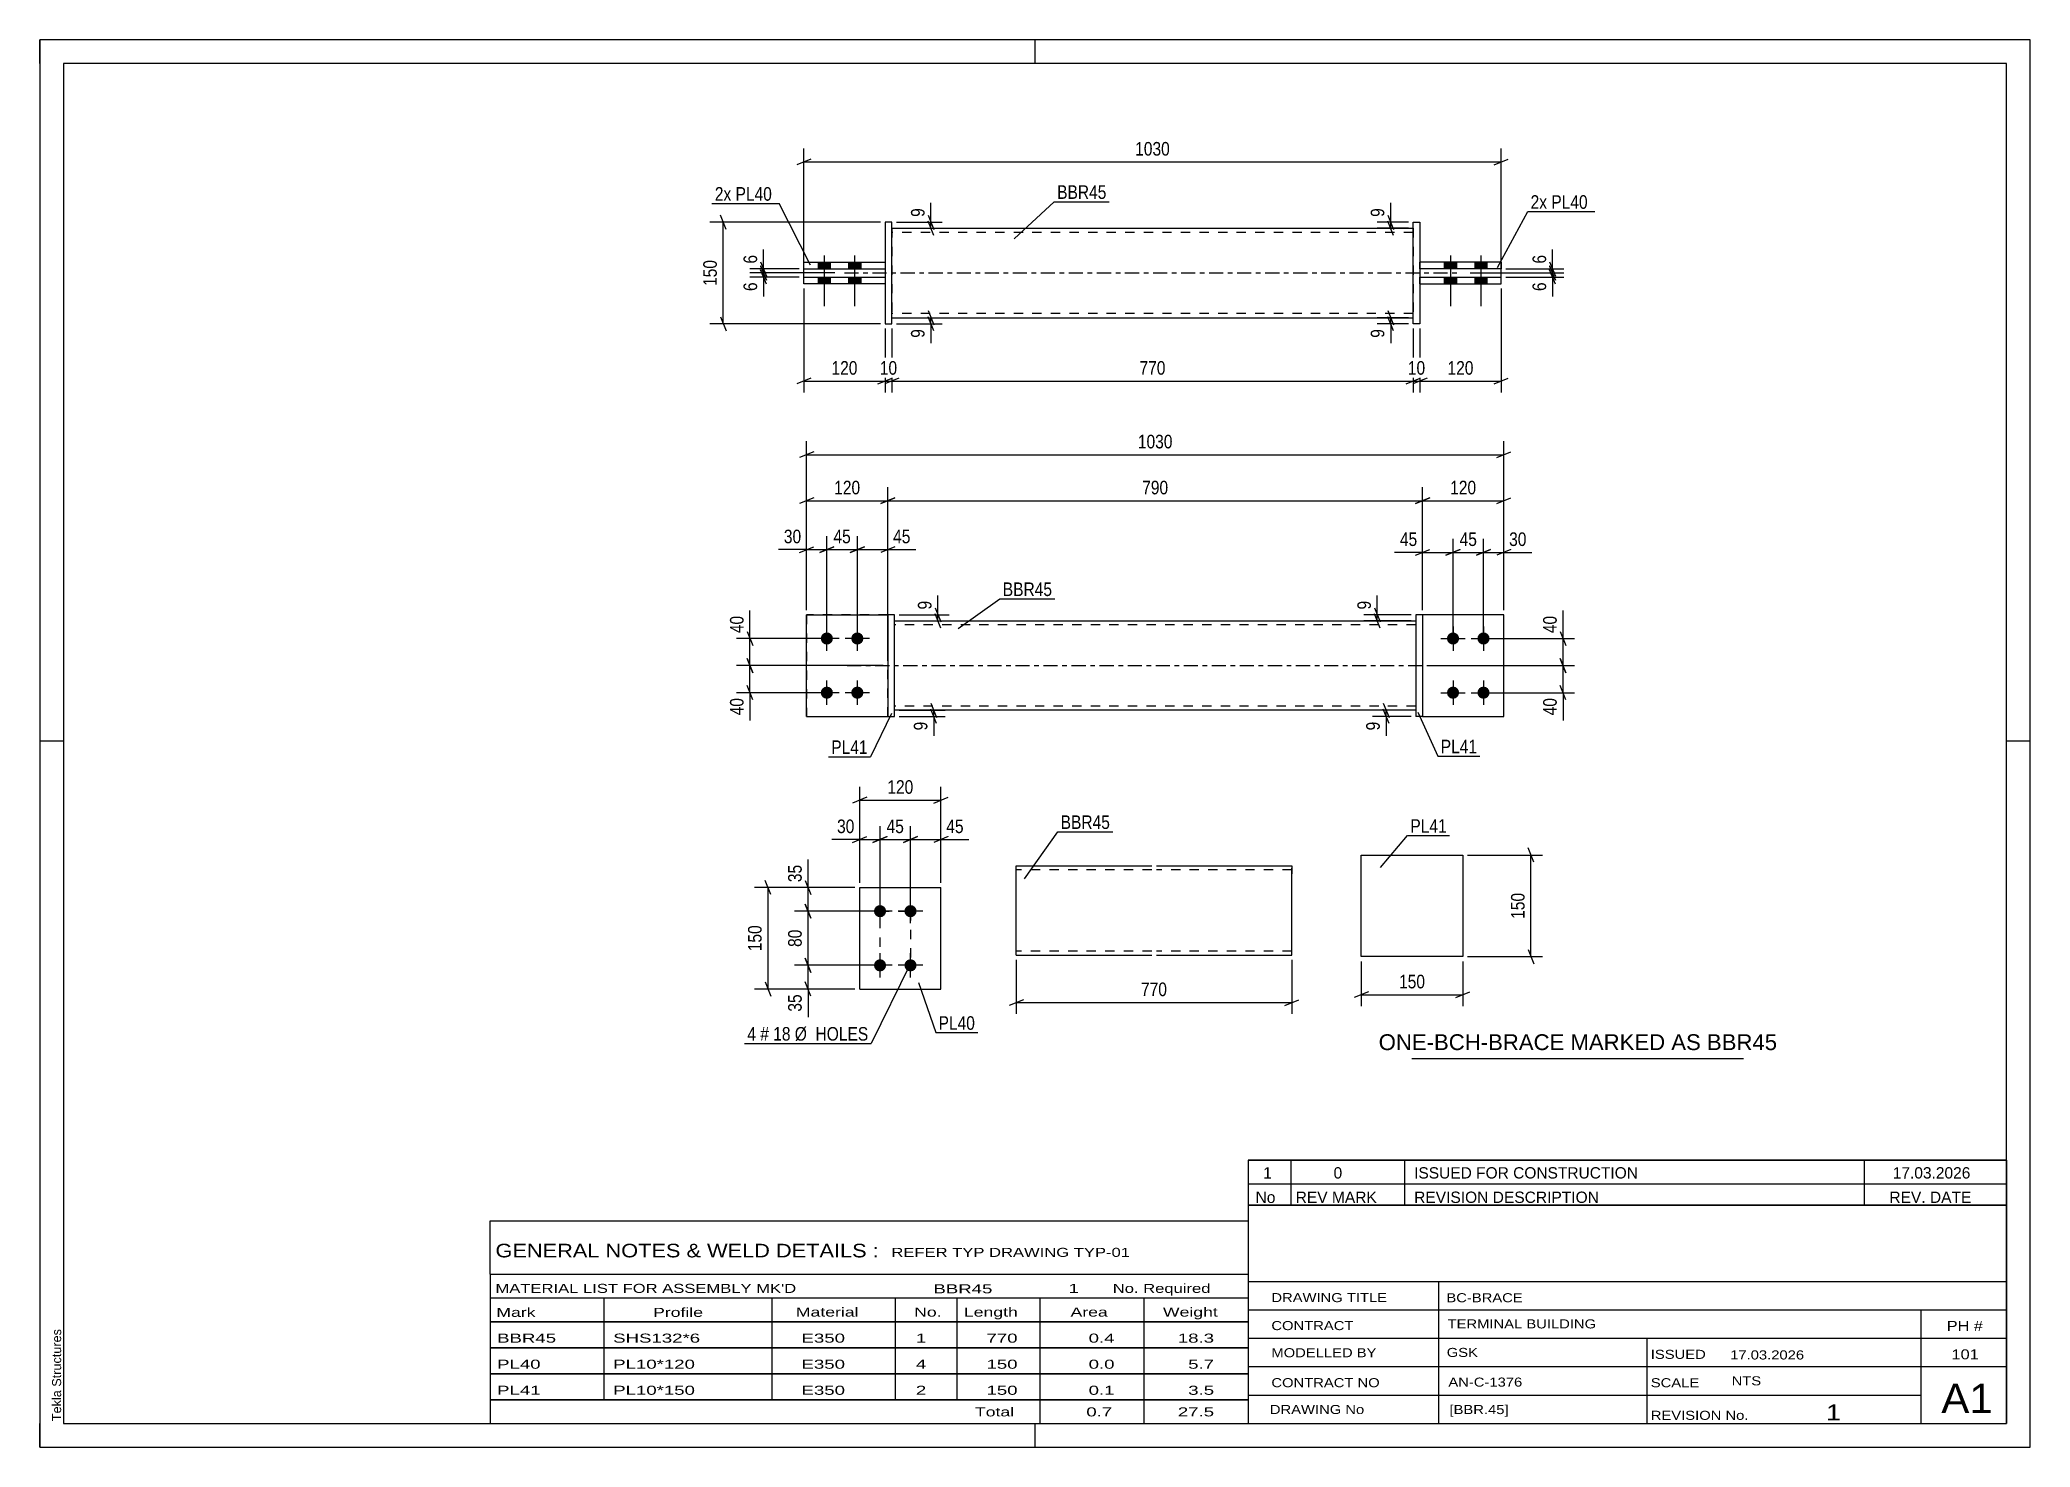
# Model space of a CAD drawing. Header units: millimetres. Extents: x 0 to 420, y 0 to 297.
import ezdxf

# ---------------------------------------------------------------- set-up
doc = ezdxf.new("R2010")
doc.units = ezdxf.units.MM
doc.linetypes.add('DXK_LINE_DOT2', pattern=[3.9198, 1.9599, -1.9599])
doc.linetypes.add('DXK_LINE_DOT3', pattern=[5.9187, 2.979, -0.9799, 0.9799, -0.9799])
doc.styles.add('Arial', font='ARIAL.TTF', dxfattribs={"height": 0.2})
doc.styles.add('Arial Narrow', font='ARIALN.TTF', dxfattribs={"height": 0.2})

# ---------------------------------------------------------------- blocks, each defined once
blk = doc.blocks.new('Unknown-581633246-1163')
at = {"color": 5, "linetype": 'Continuous'}
for p, q in [((420, 297), (0, 297)), ((0, 297), (0, 0)), ((0, 292), (0, 297)), ((210, 292), (210, 297)), ((420, 0), (420, 297)), ((415, 292), (5, 292)), ((5, 292), (5, 5)), ((415, 5), (415, 292)), ((5, 149), (0, 149)), ((420, 149), (415, 149)), ((0, 0), (0, 5)), ((5, 5), (415, 5)), ((210, 0), (210, 5)), ((0, 0), (420, 0))]:
    blk.add_line(p, q, dxfattribs=at)
at = {"color": 174, "linetype": 'Continuous', "style": 'Arial'}
blk.add_text('Tekla Structures', height=1.9102, rotation=90, dxfattribs=at).set_placement((4.5, 5.5))
blk = doc.blocks.new('Part-581633246-1810 - 1791')
at = {"color": 2, "linetype": 'Continuous'}
for p, q in [((180.37, 174.37), (290.36, 174.37)), ((290.36, 155.51), (180.37, 155.51))]:
    blk.add_line(p, q, dxfattribs=at)
at = {"color": 7, "linetype": 'DXK_LINE_DOT2'}
for p, q in [((180.37, 155.51), (180.37, 174.37)), ((290.36, 173.51), (180.37, 173.51)), ((290.36, 174.37), (290.36, 155.51)), ((290.36, 156.37), (180.37, 156.37))]:
    blk.add_line(p, q, dxfattribs=at)
at = {"color": 7, "linetype": 'DXK_LINE_DOT3'}
blk.add_line((170.37, 164.94), (300.36, 164.94), dxfattribs=at)
blk = doc.blocks.new('Part-581633246-1798 - 1791')
at = {"color": 7, "linetype": 'DXK_LINE_DOT2'}
for p, q in [((308.93, 175.65), (291.79, 175.65)), ((291.79, 175.65), (291.79, 154.22)), ((308.93, 154.22), (308.93, 175.65)), ((291.79, 154.22), (308.93, 154.22))]:
    blk.add_line(p, q, dxfattribs=at)
blk = doc.blocks.new('Part-581633246-1815 - 1791')
at = {"color": 2, "linetype": 'Continuous'}
for p, q in [((308.93, 175.65), (291.79, 175.65)), ((308.93, 154.22), (308.93, 175.65)), ((291.79, 154.22), (308.93, 154.22))]:
    blk.add_line(p, q, dxfattribs=at)
at = {"color": 7, "linetype": 'DXK_LINE_DOT2'}
blk.add_line((291.79, 175.65), (291.79, 154.22), dxfattribs=at)
blk = doc.blocks.new('Bolt-581633246-1799 - 1791')
at = {"linetype": 'Continuous'}
for points in [[(166.08, 169.37, -1), (166.08, 171.94, -1)], [(172.51, 169.37, -1), (172.51, 171.94, -1)], [(166.08, 157.94, -1), (166.08, 160.51, -1)], [(172.51, 157.94, -1), (172.51, 160.51, -1)]]:
    blk.add_hatch(color=1, dxfattribs=at).paths.add_polyline_path(points)
at = {"color": 1, "linetype": 'Continuous'}
for p, q in [((166.08, 168.08), (166.08, 173.22)), ((172.51, 168.08), (172.51, 173.22)), ((168.65, 170.65), (163.51, 170.65)), ((175.08, 170.65), (169.94, 170.65)), ((166.08, 156.65), (166.08, 161.79)), ((172.51, 156.65), (172.51, 161.79)), ((168.65, 159.22), (163.51, 159.22)), ((175.08, 159.22), (169.94, 159.22))]:
    blk.add_line(p, q, dxfattribs=at)
blk = doc.blocks.new('Bolt-581633246-1800 - 1791')
at = {"linetype": 'Continuous'}
for points in [[(298.21, 171.94, -1), (298.21, 169.37, -1)], [(304.64, 171.94, -1), (304.64, 169.37, -1)], [(298.21, 160.51, -1), (298.21, 157.94, -1)], [(304.64, 160.51, -1), (304.64, 157.94, -1)]]:
    blk.add_hatch(color=1, dxfattribs=at).paths.add_polyline_path(points)
at = {"color": 1, "linetype": 'Continuous'}
for p, q in [((298.21, 173.22), (298.21, 168.08)), ((304.64, 173.22), (304.64, 168.08)), ((295.64, 170.65), (300.79, 170.65)), ((302.07, 170.65), (307.21, 170.65)), ((298.21, 161.79), (298.21, 156.65)), ((304.64, 161.79), (304.64, 156.65)), ((295.64, 159.22), (300.79, 159.22)), ((302.07, 159.22), (307.21, 159.22))]:
    blk.add_line(p, q, dxfattribs=at)
blk = doc.blocks.new('Part-581633246-1820 - 1791')
at = {"color": 2, "linetype": 'Continuous'}
for p, q in [((180.37, 175.65), (178.94, 175.65)), ((178.94, 175.65), (178.94, 154.22)), ((180.37, 154.22), (180.37, 175.65)), ((178.94, 154.22), (180.37, 154.22))]:
    blk.add_line(p, q, dxfattribs=at)
blk = doc.blocks.new('Part-581633246-1825 - 1791')
at = {"color": 7, "linetype": 'DXK_LINE_DOT2'}
for p, q in [((178.94, 175.65), (161.8, 175.65)), ((161.8, 175.65), (161.8, 154.22)), ((178.94, 154.22), (178.94, 175.65)), ((161.8, 154.22), (178.94, 154.22))]:
    blk.add_line(p, q, dxfattribs=at)
blk = doc.blocks.new('Part-581633246-1830 - 1791')
at = {"color": 2, "linetype": 'Continuous'}
for p, q in [((161.8, 154.22), (161.8, 175.65)), ((161.8, 175.65), (178.94, 175.65)), ((161.8, 154.22), (178.94, 154.22))]:
    blk.add_line(p, q, dxfattribs=at)
at = {"color": 7, "linetype": 'DXK_LINE_DOT2'}
blk.add_line((178.94, 154.22), (178.94, 175.65), dxfattribs=at)
blk = doc.blocks.new('Part-581633246-1835 - 1791')
at = {"color": 2, "linetype": 'Continuous'}
for p, q in [((291.79, 175.65), (290.36, 175.65)), ((290.36, 175.65), (290.36, 154.22)), ((291.79, 175.65), (291.79, 154.22)), ((291.79, 154.22), (290.36, 154.22))]:
    blk.add_line(p, q, dxfattribs=at)
blk = doc.blocks.new('Part-581633246-2156 - 2128')
at = {"color": 2, "linetype": 'Continuous'}
for p, q in [((179.8, 257.22), (289.79, 257.22)), ((179.8, 238.36), (289.79, 238.36))]:
    blk.add_line(p, q, dxfattribs=at)
at = {"color": 7, "linetype": 'DXK_LINE_DOT2'}
for p, q in [((179.8, 257.22), (179.8, 238.36)), ((289.79, 256.36), (179.8, 256.36)), ((289.79, 257.22), (289.79, 238.36)), ((289.79, 239.22), (179.8, 239.22))]:
    blk.add_line(p, q, dxfattribs=at)
at = {"color": 7, "linetype": 'DXK_LINE_DOT3'}
blk.add_line((169.8, 247.79), (299.79, 247.79), dxfattribs=at)
blk = doc.blocks.new('Part-581633246-2140 - 2128')
at = {"color": 2, "linetype": 'Continuous'}
for p, q in [((179.8, 258.5), (178.37, 258.5)), ((178.37, 258.5), (178.37, 237.07)), ((179.8, 237.07), (179.8, 258.5)), ((178.37, 237.07), (179.8, 237.07))]:
    blk.add_line(p, q, dxfattribs=at)
blk = doc.blocks.new('Part-581633246-2150 - 2128')
at = {"color": 2, "linetype": 'Continuous'}
for p, q in [((161.23, 246.93), (178.37, 246.93)), ((161.23, 245.5), (161.23, 246.93)), ((178.37, 245.5), (161.23, 245.5)), ((178.37, 246.93), (178.37, 245.5))]:
    blk.add_line(p, q, dxfattribs=at)
blk = doc.blocks.new('Part-581633246-2134 - 2128')
at = {"color": 2, "linetype": 'Continuous'}
for p, q in [((291.22, 245.5), (291.22, 246.93)), ((291.22, 246.93), (308.36, 246.93)), ((291.22, 245.5), (308.36, 245.5)), ((308.36, 245.5), (308.36, 246.93))]:
    blk.add_line(p, q, dxfattribs=at)
blk = doc.blocks.new('Part-581633246-2139 - 2128')
at = {"color": 2, "linetype": 'Continuous'}
for p, q in [((308.36, 250.07), (291.22, 250.07)), ((291.22, 248.65), (291.22, 250.07)), ((308.36, 248.65), (291.22, 248.65)), ((308.36, 250.07), (308.36, 248.65))]:
    blk.add_line(p, q, dxfattribs=at)
blk = doc.blocks.new('Part-581633246-2145 - 2128')
at = {"color": 2, "linetype": 'Continuous'}
for p, q in [((161.23, 248.65), (161.23, 250.07)), ((161.23, 250.07), (178.37, 250.07)), ((161.23, 248.65), (178.37, 248.65)), ((178.37, 250.07), (178.37, 248.65))]:
    blk.add_line(p, q, dxfattribs=at)
blk = doc.blocks.new('Part-581633246-2151 - 2128')
at = {"color": 2, "linetype": 'Continuous'}
for p, q in [((289.79, 237.07), (289.79, 258.5)), ((289.79, 258.5), (291.22, 258.5)), ((291.22, 258.5), (291.22, 237.07)), ((291.22, 237.07), (289.79, 237.07))]:
    blk.add_line(p, q, dxfattribs=at)
blk = doc.blocks.new('Bolt-581633246-2157 - 2128')
at = {"linetype": 'Continuous'}
for points in [[(298.93, 250.07), (296.36, 250.07), (296.36, 248.65), (298.93, 248.65)], [(298.93, 250.07), (296.36, 250.07), (296.36, 248.65), (298.93, 248.65)], [(305.36, 250.07), (302.79, 250.07), (302.79, 248.65), (305.36, 248.65)], [(305.36, 250.07), (302.79, 250.07), (302.79, 248.65), (305.36, 248.65)], [(298.93, 246.93), (296.36, 246.93), (296.36, 245.5), (298.93, 245.5)], [(298.93, 246.93), (296.36, 246.93), (296.36, 245.5), (298.93, 245.5)], [(305.36, 246.93), (302.79, 246.93), (302.79, 245.5), (305.36, 245.5)], [(305.36, 246.93), (302.79, 246.93), (302.79, 245.5), (305.36, 245.5)]]:
    blk.add_hatch(color=1, dxfattribs=at).paths.add_polyline_path(points)
at = {"color": 1, "linetype": 'Continuous'}
for p, q in [((296.36, 250.07), (296.36, 248.65)), ((296.36, 250.07), (296.36, 248.65)), ((297.65, 251.5), (297.65, 240.79)), ((297.65, 251.5), (297.65, 240.79)), ((298.93, 250.07), (298.93, 248.65)), ((298.93, 250.07), (298.93, 248.65)), ((302.79, 250.07), (302.79, 248.65)), ((302.79, 250.07), (302.79, 248.65)), ((304.08, 251.5), (304.08, 240.79)), ((304.08, 251.5), (304.08, 240.79)), ((305.36, 250.07), (305.36, 248.65)), ((305.36, 250.07), (305.36, 248.65)), ((296.36, 246.93), (296.36, 245.5)), ((296.36, 246.93), (296.36, 245.5)), ((298.93, 246.93), (298.93, 245.5)), ((298.93, 246.93), (298.93, 245.5)), ((302.79, 246.93), (302.79, 245.5)), ((302.79, 246.93), (302.79, 245.5)), ((305.36, 246.93), (305.36, 245.5)), ((305.36, 246.93), (305.36, 245.5))]:
    blk.add_line(p, q, dxfattribs=at)
blk = doc.blocks.new('Bolt-581633246-2158 - 2128')
at = {"linetype": 'Continuous'}
for points in [[(164.23, 248.65), (166.8, 248.65), (166.8, 250.07), (164.23, 250.07)], [(164.23, 248.65), (166.8, 248.65), (166.8, 250.07), (164.23, 250.07)], [(170.66, 248.65), (173.23, 248.65), (173.23, 250.07), (170.66, 250.07)], [(170.66, 248.65), (173.23, 248.65), (173.23, 250.07), (170.66, 250.07)], [(164.23, 245.5), (166.8, 245.5), (166.8, 246.93), (164.23, 246.93)], [(164.23, 245.5), (166.8, 245.5), (166.8, 246.93), (164.23, 246.93)], [(170.66, 245.5), (173.23, 245.5), (173.23, 246.93), (170.66, 246.93)], [(170.66, 245.5), (173.23, 245.5), (173.23, 246.93), (170.66, 246.93)]]:
    blk.add_hatch(color=1, dxfattribs=at).paths.add_polyline_path(points)
at = {"color": 1, "linetype": 'Continuous'}
for p, q in [((164.23, 250.07), (164.23, 248.65)), ((164.23, 250.07), (164.23, 248.65)), ((165.51, 251.5), (165.51, 240.79)), ((165.51, 251.5), (165.51, 240.79)), ((166.8, 250.07), (166.8, 248.65)), ((166.8, 250.07), (166.8, 248.65)), ((170.66, 250.07), (170.66, 248.65)), ((170.66, 250.07), (170.66, 248.65)), ((171.94, 251.5), (171.94, 240.79)), ((171.94, 251.5), (171.94, 240.79)), ((173.23, 250.07), (173.23, 248.65)), ((173.23, 250.07), (173.23, 248.65)), ((164.23, 246.93), (164.23, 245.5)), ((164.23, 246.93), (164.23, 245.5)), ((166.8, 246.93), (166.8, 245.5)), ((166.8, 246.93), (166.8, 245.5)), ((170.66, 246.93), (170.66, 245.5)), ((170.66, 246.93), (170.66, 245.5)), ((173.23, 246.93), (173.23, 245.5)), ((173.23, 246.93), (173.23, 245.5))]:
    blk.add_line(p, q, dxfattribs=at)
blk = doc.blocks.new('Bolt-581633246-1444 - 1410')
at = {"linetype": 'Continuous'}
for points in [[(177.3, 111.83, -1), (177.3, 114.4, -1)], [(183.73, 111.83, -1), (183.73, 114.4, -1)], [(177.3, 100.4, -1), (177.3, 102.97, -1)], [(183.73, 100.4, -1), (183.73, 102.97, -1)]]:
    blk.add_hatch(color=1, dxfattribs=at).paths.add_polyline_path(points)
at = {"color": 1, "linetype": 'Continuous'}
for p, q in [((177.3, 110.55), (177.3, 115.69)), ((183.73, 110.55), (183.73, 115.69)), ((179.87, 113.12), (174.73, 113.12)), ((186.3, 113.12), (181.15, 113.12)), ((179.87, 101.69), (174.73, 101.69)), ((177.3, 99.12), (177.3, 104.26)), ((186.3, 101.69), (181.15, 101.69)), ((183.73, 99.12), (183.73, 104.26))]:
    blk.add_line(p, q, dxfattribs=at)
blk = doc.blocks.new('Part-581633246-1459 - 1410')
at = {"color": 2, "linetype": 'Continuous'}
for p, q in [((173.01, 96.69), (173.01, 118.12)), ((173.01, 118.12), (190.15, 118.12)), ((190.15, 96.69), (190.15, 118.12)), ((173.01, 96.69), (190.15, 96.69))]:
    blk.add_line(p, q, dxfattribs=at)
blk = doc.blocks.new('Part-581633246-1390 - 1374')
at = {"color": 2, "linetype": 'Continuous'}
for p, q in [((278.84, 103.52), (278.84, 124.95)), ((278.84, 124.95), (300.27, 124.95)), ((300.27, 124.95), (300.27, 103.52)), ((300.27, 103.52), (278.84, 103.52))]:
    blk.add_line(p, q, dxfattribs=at)
blk = doc.blocks.new('Part-581633246-1273 - 1255')
at = {"color": 2, "linetype": 'Continuous'}
for p, q in [((206.04, 103.97), (206.04, 122.7)), ((206.04, 122.7), (234.62, 122.7)), ((235.62, 122.7), (264.19, 122.7)), ((264.19, 122.7), (264.19, 122.57)), ((264.19, 122.57), (264.19, 120.98)), ((264.19, 103.84), (264.19, 120.98)), ((206.04, 103.84), (206.04, 103.97)), ((206.04, 103.84), (234.62, 103.84)), ((235.62, 103.84), (264.19, 103.84))]:
    blk.add_line(p, q, dxfattribs=at)
at = {"color": 7, "linetype": 'DXK_LINE_DOT2'}
for p, q in [((234.62, 121.84), (206.04, 121.84)), ((264.19, 121.84), (235.62, 121.84)), ((264.19, 120.98), (264.19, 122.2)), ((206.04, 104.7), (206.04, 104.76)), ((234.62, 104.7), (206.04, 104.7)), ((264.19, 104.7), (235.62, 104.7)), ((264.19, 104.7), (264.19, 104.76))]:
    blk.add_line(p, q, dxfattribs=at)
blk = doc.blocks.new('Rectangle-581633246-1568 - 1410')
at = {"color": 1, "linetype": 'DXK_LINE_DOT2'}
blk.add_lwpolyline([(177.3, 113.12), (183.73, 113.12), (183.73, 101.69), (177.3, 101.69), (177.3, 113.12)], close=True, dxfattribs=at)
blk = doc.blocks.new('StraightDimension-581633246-1869 - 1791')
at = {"color": 7, "linetype": 'Continuous'}
for p, q in [((177.94, 164.94), (147, 164.94)), ((149.25, 166.44), (150.45, 163.44)), ((149.85, 159.22), (149.85, 164.94)), ((150.45, 157.72), (149.25, 160.72)), ((165.08, 159.22), (147, 159.22))]:
    blk.add_line(p, q, dxfattribs=at)
at = {"color": 0}
blk.add_wipeout([(149.1, 158.7), (144.9, 158.7), (144.9, 153.84), (149.1, 153.84)], dxfattribs=at)
at = {"color": 7, "linetype": 'Continuous'}
blk.add_line((149.85, 159.22), (149.85, 153.32), dxfattribs=at)
blk.add_line((149.85, 159.22), (149.85, 153.32), dxfattribs=at)
at = {"color": 3, "style": 'Arial Narrow'}
blk.add_text('40', height=2.863, rotation=90.0002, dxfattribs=at).set_placement((148.5, 154.44))
blk = doc.blocks.new('StraightDimension-581633246-2023 - 1791')
at = {"color": 7, "linetype": 'Continuous'}
for p, q in [((163.3, 210.03), (160.3, 208.83)), ((161.8, 176.65), (161.8, 212.28)), ((307.43, 208.83), (310.43, 210.03)), ((308.93, 176.65), (308.93, 212.28)), ((161.8, 209.43), (308.93, 209.43))]:
    blk.add_line(p, q, dxfattribs=at)
at = {"color": 0}
blk.add_wipeout([(239.62, 210.18), (239.62, 214.38), (231.11, 214.38), (231.11, 210.18)], dxfattribs=at)
at = {"color": 3, "style": 'Arial Narrow'}
blk.add_text('1030', height=2.863, dxfattribs=at).set_placement((231.71, 210.78))
blk = doc.blocks.new('StraightDimension-581633246-2072 - 1791')
at = {"color": 7, "linetype": 'Continuous'}
for p, q in [((303.14, 188.23), (306.14, 189.43)), ((304.64, 171.65), (304.64, 191.68)), ((310.43, 189.43), (307.43, 188.23)), ((308.93, 176.65), (308.93, 191.68)), ((304.64, 188.83), (308.93, 188.83))]:
    blk.add_line(p, q, dxfattribs=at)
at = {"color": 0}
blk.add_wipeout([(314.31, 189.58), (314.31, 193.78), (309.45, 193.78), (309.45, 189.58)], dxfattribs=at)
at = {"color": 7, "linetype": 'Continuous'}
blk.add_line((308.93, 188.83), (314.83, 188.83), dxfattribs=at)
blk.add_line((308.93, 188.83), (314.83, 188.83), dxfattribs=at)
at = {"color": 3, "style": 'Arial Narrow'}
blk.add_text('30', height=2.863, dxfattribs=at).set_placement((310.05, 190.18))
blk = doc.blocks.new('StraightDimension-581633246-2013 - 1791')
at = {"color": 7, "linetype": 'Continuous'}
for p, q in [((292.79, 164.94), (323.84, 164.94)), ((320.84, 166.44), (322.04, 163.44)), ((321.44, 159.22), (321.44, 164.94)), ((322.04, 157.72), (320.84, 160.72)), ((305.64, 159.22), (323.84, 159.22))]:
    blk.add_line(p, q, dxfattribs=at)
at = {"color": 0}
blk.add_wipeout([(320.69, 158.7), (316.49, 158.7), (316.49, 153.84), (320.69, 153.84)], dxfattribs=at)
at = {"color": 7, "linetype": 'Continuous'}
blk.add_line((321.44, 159.22), (321.44, 153.32), dxfattribs=at)
blk.add_line((321.44, 159.22), (321.44, 153.32), dxfattribs=at)
at = {"color": 3, "style": 'Arial Narrow'}
blk.add_text('40', height=2.863, rotation=90.0002, dxfattribs=at).set_placement((320.09, 154.44))
blk = doc.blocks.new('StraightDimension-581633246-1878 - 1791')
at = {"color": 7, "linetype": 'Continuous'}
for p, q in [((165.08, 170.65), (147, 170.65)), ((149.25, 172.15), (150.45, 169.15)), ((149.85, 164.94), (149.85, 170.65)), ((177.94, 164.94), (147, 164.94)), ((150.45, 163.44), (149.25, 166.44))]:
    blk.add_line(p, q, dxfattribs=at)
at = {"color": 0}
blk.add_wipeout([(149.1, 176.03), (144.9, 176.03), (144.9, 171.18), (149.1, 171.18)], dxfattribs=at)
at = {"color": 7, "linetype": 'Continuous'}
blk.add_line((149.85, 170.65), (149.85, 176.56), dxfattribs=at)
blk.add_line((149.85, 170.65), (149.85, 176.56), dxfattribs=at)
at = {"color": 3, "style": 'Arial Narrow'}
blk.add_text('40', height=2.863, rotation=90.0002, dxfattribs=at).set_placement((148.5, 171.78))
blk = doc.blocks.new('StraightDimension-581633246-1842 - 1791')
at = {"color": 7, "linetype": 'Continuous'}
for p, q in [((281.63, 177.15), (282.83, 174.15)), ((289.36, 175.65), (279.38, 175.65)), ((289.36, 174.37), (279.38, 174.37)), ((282.83, 172.87), (281.63, 175.87)), ((282.23, 174.37), (282.23, 175.65))]:
    blk.add_line(p, q, dxfattribs=at)
at = {"color": 0}
blk.add_wipeout([(281.48, 179.21), (277.28, 179.21), (277.28, 176.18), (281.48, 176.18)], dxfattribs=at)
at = {"color": 7, "linetype": 'Continuous'}
blk.add_line((282.23, 175.65), (282.23, 179.73), dxfattribs=at)
blk.add_line((282.23, 175.65), (282.23, 179.73), dxfattribs=at)
at = {"color": 3, "style": 'Arial Narrow'}
blk.add_text('9', height=2.86, rotation=90.0002, dxfattribs=at).set_placement((280.88, 176.78))
blk = doc.blocks.new('StraightDimension-581633246-2043 - 1791')
at = {"color": 7, "linetype": 'Continuous'}
for p, q in [((290.29, 188.23), (293.29, 189.43)), ((291.79, 176.65), (291.79, 191.68)), ((299.71, 189.43), (296.71, 188.23)), ((298.21, 171.65), (298.21, 191.68)), ((291.79, 188.83), (298.21, 188.83))]:
    blk.add_line(p, q, dxfattribs=at)
at = {"color": 0}
blk.add_wipeout([(291.26, 189.58), (291.26, 193.78), (286.4, 193.78), (286.4, 189.58)], dxfattribs=at)
at = {"color": 7, "linetype": 'Continuous'}
blk.add_line((291.79, 188.83), (285.88, 188.83), dxfattribs=at)
blk.add_line((291.79, 188.83), (285.88, 188.83), dxfattribs=at)
at = {"color": 3, "style": 'Arial Narrow'}
blk.add_text('45', height=2.863, dxfattribs=at).set_placement((287, 190.18))
blk = doc.blocks.new('StraightDimension-581633246-1851 - 1791')
at = {"color": 7, "linetype": 'Continuous'}
for p, q in [((289.36, 155.51), (281.25, 155.51)), ((283.5, 157.01), (284.7, 154.01)), ((284.7, 152.72), (283.5, 155.72)), ((284.1, 154.22), (284.1, 155.51)), ((289.36, 154.22), (281.25, 154.22))]:
    blk.add_line(p, q, dxfattribs=at)
at = {"color": 0}
blk.add_wipeout([(283.35, 153.7), (279.15, 153.7), (279.15, 150.67), (283.35, 150.67)], dxfattribs=at)
at = {"color": 7, "linetype": 'Continuous'}
blk.add_line((284.1, 154.22), (284.1, 150.15), dxfattribs=at)
blk.add_line((284.1, 154.22), (284.1, 150.15), dxfattribs=at)
at = {"color": 3, "style": 'Arial Narrow'}
blk.add_text('9', height=2.86, rotation=90.0002, dxfattribs=at).set_placement((282.75, 151.27))
blk = doc.blocks.new('StraightDimension-581633246-1988 - 1791')
at = {"color": 7, "linetype": 'Continuous'}
for p, q in [((161.8, 176.65), (161.8, 202.58)), ((178.94, 165.94), (178.94, 202.58)), ((163.3, 200.33), (160.3, 199.13)), ((161.8, 199.73), (178.94, 199.73)), ((177.44, 199.13), (180.44, 200.33))]:
    blk.add_line(p, q, dxfattribs=at)
at = {"color": 0}
blk.add_wipeout([(173.71, 200.48), (173.71, 204.68), (167.03, 204.68), (167.03, 200.48)], dxfattribs=at)
at = {"color": 3, "style": 'Arial Narrow'}
blk.add_text('120', height=2.863, dxfattribs=at).set_placement((167.63, 201.08))
blk = doc.blocks.new('StraightDimension-581633246-1924 - 1791')
at = {"color": 7, "linetype": 'Continuous'}
for p, q in [((164.58, 188.81), (167.58, 190.01)), ((166.08, 171.65), (166.08, 192.26)), ((166.08, 189.41), (172.51, 189.41)), ((174.01, 190.01), (171.01, 188.81)), ((172.51, 171.65), (172.51, 192.26))]:
    blk.add_line(p, q, dxfattribs=at)
at = {"color": 0}
blk.add_wipeout([(171.72, 190.16), (171.72, 194.36), (166.87, 194.36), (166.87, 190.16)], dxfattribs=at)
at = {"color": 3, "style": 'Arial Narrow'}
blk.add_text('45', height=2.863, dxfattribs=at).set_placement((167.47, 190.76))
blk = doc.blocks.new('StraightDimension-581633246-1860 - 1791')
at = {"color": 7, "linetype": 'Continuous'}
for p, q in [((181.37, 155.51), (191.04, 155.51)), ((188.04, 157.01), (189.24, 154.01)), ((189.24, 152.72), (188.04, 155.72)), ((188.64, 154.22), (188.64, 155.51)), ((181.37, 154.22), (191.04, 154.22))]:
    blk.add_line(p, q, dxfattribs=at)
at = {"color": 0}
blk.add_wipeout([(187.89, 153.7), (183.69, 153.7), (183.69, 150.67), (187.89, 150.67)], dxfattribs=at)
at = {"color": 7, "linetype": 'Continuous'}
blk.add_line((188.64, 154.22), (188.64, 150.15), dxfattribs=at)
blk.add_line((188.64, 154.22), (188.64, 150.15), dxfattribs=at)
at = {"color": 3, "style": 'Arial Narrow'}
blk.add_text('9', height=2.86, rotation=90.0002, dxfattribs=at).set_placement((187.29, 151.27))
blk = doc.blocks.new('StraightDimension-581633246-1908 - 1791')
at = {"color": 7, "linetype": 'Continuous'}
for p, q in [((171.01, 188.81), (174.01, 190.01)), ((172.51, 171.65), (172.51, 192.26)), ((172.51, 189.41), (178.94, 189.41)), ((180.44, 190.01), (177.44, 188.81)), ((178.94, 176.65), (178.94, 192.26))]:
    blk.add_line(p, q, dxfattribs=at)
at = {"color": 0}
blk.add_wipeout([(184.32, 190.16), (184.32, 194.36), (179.46, 194.36), (179.46, 190.16)], dxfattribs=at)
at = {"color": 7, "linetype": 'Continuous'}
blk.add_line((178.94, 189.41), (184.85, 189.41), dxfattribs=at)
blk.add_line((178.94, 189.41), (184.85, 189.41), dxfattribs=at)
at = {"color": 3, "style": 'Arial Narrow'}
blk.add_text('45', height=2.863, dxfattribs=at).set_placement((180.06, 190.76))
blk = doc.blocks.new('StraightDimension-581633246-1937 - 1791')
at = {"color": 7, "linetype": 'Continuous'}
for p, q in [((160.3, 188.81), (163.3, 190.01)), ((161.8, 176.65), (161.8, 192.26)), ((161.8, 189.41), (166.08, 189.41)), ((167.58, 190.01), (164.58, 188.81)), ((166.08, 171.65), (166.08, 192.26))]:
    blk.add_line(p, q, dxfattribs=at)
at = {"color": 0}
blk.add_wipeout([(161.27, 190.16), (161.27, 194.36), (156.41, 194.36), (156.41, 190.16)], dxfattribs=at)
at = {"color": 7, "linetype": 'Continuous'}
blk.add_line((161.8, 189.41), (155.89, 189.41), dxfattribs=at)
blk.add_line((161.8, 189.41), (155.89, 189.41), dxfattribs=at)
at = {"color": 3, "style": 'Arial Narrow'}
blk.add_text('30', height=2.863, dxfattribs=at).set_placement((157.01, 190.76))
blk = doc.blocks.new('StraightDimension-581633246-2059 - 1791')
at = {"color": 7, "linetype": 'Continuous'}
for p, q in [((296.71, 188.23), (299.71, 189.43)), ((298.21, 171.65), (298.21, 191.68)), ((306.14, 189.43), (303.14, 188.23)), ((304.64, 171.65), (304.64, 191.68)), ((298.21, 188.83), (304.64, 188.83))]:
    blk.add_line(p, q, dxfattribs=at)
at = {"color": 0}
blk.add_wipeout([(303.86, 189.58), (303.86, 193.78), (299, 193.78), (299, 189.58)], dxfattribs=at)
at = {"color": 3, "style": 'Arial Narrow'}
blk.add_text('45', height=2.863, dxfattribs=at).set_placement((299.6, 190.18))
blk = doc.blocks.new('StraightDimension-581633246-1954 - 1791')
at = {"color": 7, "linetype": 'Continuous'}
for p, q in [((291.79, 176.65), (291.79, 202.58)), ((308.93, 176.65), (308.93, 202.58)), ((293.29, 200.33), (290.29, 199.13)), ((291.79, 199.73), (308.93, 199.73)), ((307.43, 199.13), (310.43, 200.33))]:
    blk.add_line(p, q, dxfattribs=at)
at = {"color": 0}
blk.add_wipeout([(303.7, 200.48), (303.7, 204.68), (297.01, 204.68), (297.01, 200.48)], dxfattribs=at)
at = {"color": 3, "style": 'Arial Narrow'}
blk.add_text('120', height=2.863, dxfattribs=at).set_placement((297.61, 201.08))
blk = doc.blocks.new('StraightDimension-581633246-1973 - 1791')
at = {"color": 7, "linetype": 'Continuous'}
for p, q in [((178.94, 165.94), (178.94, 202.58)), ((291.79, 176.65), (291.79, 202.58)), ((180.44, 200.33), (177.44, 199.13)), ((178.94, 199.73), (291.79, 199.73)), ((290.29, 199.13), (293.29, 200.33))]:
    blk.add_line(p, q, dxfattribs=at)
at = {"color": 0}
blk.add_wipeout([(238.7, 200.48), (238.7, 204.68), (232.02, 204.68), (232.02, 200.48)], dxfattribs=at)
at = {"color": 3, "style": 'Arial Narrow'}
blk.add_text('790', height=2.863, dxfattribs=at).set_placement((232.62, 201.08))
blk = doc.blocks.new('StraightDimension-581633246-2004 - 1791')
at = {"color": 7, "linetype": 'Continuous'}
for p, q in [((305.64, 170.65), (323.84, 170.65)), ((320.84, 172.15), (322.04, 169.15)), ((321.44, 164.94), (321.44, 170.65)), ((292.79, 164.94), (323.84, 164.94)), ((322.04, 163.44), (320.84, 166.44))]:
    blk.add_line(p, q, dxfattribs=at)
at = {"color": 0}
blk.add_wipeout([(320.69, 176.03), (316.49, 176.03), (316.49, 171.18), (320.69, 171.18)], dxfattribs=at)
at = {"color": 7, "linetype": 'Continuous'}
blk.add_line((321.44, 170.65), (321.44, 176.56), dxfattribs=at)
blk.add_line((321.44, 170.65), (321.44, 176.56), dxfattribs=at)
at = {"color": 3, "style": 'Arial Narrow'}
blk.add_text('40', height=2.863, rotation=90.0002, dxfattribs=at).set_placement((320.09, 171.78))
blk = doc.blocks.new('StraightDimension-581633246-2089 - 1791')
at = {"color": 7, "linetype": 'Continuous'}
for p, q in [((188.9, 177.15), (190.1, 174.15)), ((181.37, 175.65), (191.9, 175.65)), ((181.37, 174.37), (191.9, 174.37)), ((190.1, 172.87), (188.9, 175.87)), ((189.5, 174.37), (189.5, 175.65))]:
    blk.add_line(p, q, dxfattribs=at)
at = {"color": 0}
blk.add_wipeout([(188.75, 179.21), (184.55, 179.21), (184.55, 176.18), (188.75, 176.18)], dxfattribs=at)
at = {"color": 7, "linetype": 'Continuous'}
blk.add_line((189.5, 175.65), (189.5, 179.73), dxfattribs=at)
blk.add_line((189.5, 175.65), (189.5, 179.73), dxfattribs=at)
at = {"color": 3, "style": 'Arial Narrow'}
blk.add_text('9', height=2.86, rotation=90.0002, dxfattribs=at).set_placement((188.15, 176.78))
blk = doc.blocks.new('StraightDimension-581633246-2214 - 2128')
at = {"color": 7, "linetype": 'Continuous'}
for p, q in [((180.8, 258.5), (190.44, 258.5)), ((180.8, 257.22), (190.44, 257.22)), ((187.44, 260), (188.64, 257)), ((188.64, 255.72), (187.44, 258.72)), ((188.04, 257.22), (188.04, 258.5))]:
    blk.add_line(p, q, dxfattribs=at)
at = {"color": 0}
blk.add_wipeout([(187.29, 262.06), (183.09, 262.06), (183.09, 259.03), (187.29, 259.03)], dxfattribs=at)
at = {"color": 7, "linetype": 'Continuous'}
blk.add_line((188.04, 258.5), (188.04, 262.58), dxfattribs=at)
blk.add_line((188.04, 258.5), (188.04, 262.58), dxfattribs=at)
at = {"color": 3, "style": 'Arial Narrow'}
blk.add_text('9', height=2.86, rotation=90.0002, dxfattribs=at).set_placement((186.69, 259.63))
blk = doc.blocks.new('StraightDimension-581633246-2273 - 2128')
at = {"color": 7, "linetype": 'Continuous'}
for p, q in [((179.8, 236.07), (179.8, 222.58)), ((289.79, 236.07), (289.79, 222.58)), ((181.3, 225.58), (178.3, 224.38)), ((179.8, 224.98), (289.79, 224.98)), ((288.29, 224.38), (291.29, 225.58))]:
    blk.add_line(p, q, dxfattribs=at)
at = {"color": 0}
blk.add_wipeout([(238.14, 225.73), (238.14, 229.93), (231.45, 229.93), (231.45, 225.73)], dxfattribs=at)
at = {"color": 3, "style": 'Arial Narrow'}
blk.add_text('770', height=2.863, dxfattribs=at).set_placement((232.05, 226.33))
blk = doc.blocks.new('StraightDimension-581633246-2162 - 2128')
at = {"color": 7, "linetype": 'Continuous'}
for p, q in [((160.23, 248.65), (149.86, 248.65)), ((152.11, 250.15), (153.31, 247.15)), ((153.31, 246.29), (152.11, 249.29)), ((152.71, 247.79), (152.71, 248.65)), ((167.73, 247.79), (149.86, 247.79))]:
    blk.add_line(p, q, dxfattribs=at)
at = {"color": 0}
blk.add_wipeout([(151.96, 252.2), (147.76, 252.2), (147.76, 249.17), (151.96, 249.17)], dxfattribs=at)
at = {"color": 7, "linetype": 'Continuous'}
blk.add_line((152.71, 248.65), (152.71, 252.72), dxfattribs=at)
blk.add_line((152.71, 248.65), (152.71, 252.72), dxfattribs=at)
at = {"color": 3, "style": 'Arial Narrow'}
blk.add_text('6', height=2.86, rotation=90.0002, dxfattribs=at).set_placement((151.36, 249.77))
blk = doc.blocks.new('StraightDimension-581633246-2174 - 2128')
at = {"color": 7, "linetype": 'Continuous'}
for p, q in [((152.11, 249.29), (153.31, 246.29)), ((153.31, 245.43), (152.11, 248.43)), ((167.73, 247.79), (149.86, 247.79)), ((160.23, 246.93), (149.86, 246.93)), ((152.71, 246.93), (152.71, 247.79))]:
    blk.add_line(p, q, dxfattribs=at)
at = {"color": 0}
blk.add_wipeout([(151.96, 246.41), (147.76, 246.41), (147.76, 243.38), (151.96, 243.38)], dxfattribs=at)
at = {"color": 7, "linetype": 'Continuous'}
blk.add_line((152.71, 246.93), (152.71, 242.85), dxfattribs=at)
blk.add_line((152.71, 246.93), (152.71, 242.85), dxfattribs=at)
at = {"color": 3, "style": 'Arial Narrow'}
blk.add_text('6', height=2.86, rotation=90.0002, dxfattribs=at).set_placement((151.36, 243.98))
blk = doc.blocks.new('StraightDimension-581633246-2185 - 2128')
at = {"color": 7, "linetype": 'Continuous'}
for p, q in [((288.79, 258.5), (282.21, 258.5)), ((288.79, 257.22), (282.21, 257.22)), ((284.46, 260), (285.66, 257)), ((285.66, 255.72), (284.46, 258.72)), ((285.06, 257.22), (285.06, 258.5))]:
    blk.add_line(p, q, dxfattribs=at)
at = {"color": 0}
blk.add_wipeout([(284.31, 262.06), (280.11, 262.06), (280.11, 259.03), (284.31, 259.03)], dxfattribs=at)
at = {"color": 7, "linetype": 'Continuous'}
blk.add_line((285.06, 258.5), (285.06, 262.58), dxfattribs=at)
blk.add_line((285.06, 258.5), (285.06, 262.58), dxfattribs=at)
at = {"color": 3, "style": 'Arial Narrow'}
blk.add_text('9', height=2.86, rotation=90.0002, dxfattribs=at).set_placement((283.71, 259.63))
blk = doc.blocks.new('StraightDimension-581633246-2196 - 2128')
at = {"color": 7, "linetype": 'Continuous'}
for p, q in [((309.36, 248.65), (321.6, 248.65)), ((318.6, 250.15), (319.8, 247.15)), ((319.8, 246.29), (318.6, 249.29)), ((319.2, 247.79), (319.2, 248.65)), ((301.86, 247.79), (321.6, 247.79))]:
    blk.add_line(p, q, dxfattribs=at)
at = {"color": 0}
blk.add_wipeout([(318.45, 252.2), (314.25, 252.2), (314.25, 249.17), (318.45, 249.17)], dxfattribs=at)
at = {"color": 7, "linetype": 'Continuous'}
blk.add_line((319.2, 248.65), (319.2, 252.72), dxfattribs=at)
blk.add_line((319.2, 248.65), (319.2, 252.72), dxfattribs=at)
at = {"color": 3, "style": 'Arial Narrow'}
blk.add_text('6', height=2.86, rotation=90.0002, dxfattribs=at).set_placement((317.85, 249.77))
blk = doc.blocks.new('StraightDimension-581633246-2205 - 2128')
at = {"color": 7, "linetype": 'Continuous'}
for p, q in [((318.6, 249.29), (319.8, 246.29)), ((319.8, 245.43), (318.6, 248.43)), ((301.86, 247.79), (321.6, 247.79)), ((309.36, 246.93), (321.6, 246.93)), ((319.2, 246.93), (319.2, 247.79))]:
    blk.add_line(p, q, dxfattribs=at)
at = {"color": 0}
blk.add_wipeout([(318.45, 246.41), (314.25, 246.41), (314.25, 243.38), (318.45, 243.38)], dxfattribs=at)
at = {"color": 7, "linetype": 'Continuous'}
blk.add_line((319.2, 246.93), (319.2, 242.85), dxfattribs=at)
blk.add_line((319.2, 246.93), (319.2, 242.85), dxfattribs=at)
at = {"color": 3, "style": 'Arial Narrow'}
blk.add_text('6', height=2.86, rotation=90.0002, dxfattribs=at).set_placement((317.85, 243.98))
blk = doc.blocks.new('StraightDimension-581633246-2225 - 2128')
at = {"color": 7, "linetype": 'Continuous'}
for p, q in [((284.46, 239.86), (285.66, 236.86)), ((288.79, 238.36), (282.21, 238.36)), ((288.79, 237.07), (282.21, 237.07)), ((285.66, 235.57), (284.46, 238.57)), ((285.06, 237.07), (285.06, 238.36))]:
    blk.add_line(p, q, dxfattribs=at)
at = {"color": 0}
blk.add_wipeout([(284.31, 236.55), (280.11, 236.55), (280.11, 233.52), (284.31, 233.52)], dxfattribs=at)
at = {"color": 7, "linetype": 'Continuous'}
blk.add_line((285.06, 237.07), (285.06, 233), dxfattribs=at)
blk.add_line((285.06, 237.07), (285.06, 233), dxfattribs=at)
at = {"color": 3, "style": 'Arial Narrow'}
blk.add_text('9', height=2.86, rotation=90.0002, dxfattribs=at).set_placement((283.71, 234.12))
blk = doc.blocks.new('StraightDimension-581633246-2235 - 2128')
at = {"color": 7, "linetype": 'Continuous'}
for p, q in [((308.36, 244.5), (308.36, 222.58)), ((291.22, 236.07), (291.22, 222.58)), ((292.72, 225.58), (289.72, 224.38)), ((291.22, 224.98), (308.36, 224.98)), ((306.86, 224.38), (309.86, 225.58))]:
    blk.add_line(p, q, dxfattribs=at)
at = {"color": 0}
blk.add_wipeout([(303.13, 225.73), (303.13, 229.93), (296.45, 229.93), (296.45, 225.73)], dxfattribs=at)
at = {"color": 3, "style": 'Arial Narrow'}
blk.add_text('120', height=2.863, dxfattribs=at).set_placement((297.05, 226.33))
blk = doc.blocks.new('StraightDimension-581633246-2245 - 2128')
at = {"color": 7, "linetype": 'Continuous'}
for p, q in [((289.79, 236.07), (289.79, 222.58)), ((291.22, 236.07), (291.22, 222.58)), ((288.29, 224.38), (291.29, 225.58)), ((292.72, 225.58), (289.72, 224.38)), ((289.79, 224.98), (291.22, 224.98))]:
    blk.add_line(p, q, dxfattribs=at)
at = {"color": 0}
blk.add_wipeout([(292.93, 225.73), (292.93, 229.93), (288.08, 229.93), (288.08, 225.73)], dxfattribs=at)
at = {"color": 3, "style": 'Arial Narrow'}
blk.add_text('10', height=2.863, dxfattribs=at).set_placement((288.68, 226.33))
blk = doc.blocks.new('StraightDimension-581633246-2254 - 2128')
at = {"color": 7, "linetype": 'Continuous'}
for p, q in [((161.23, 244.5), (161.23, 222.58)), ((178.37, 236.07), (178.37, 222.58)), ((162.73, 225.58), (159.73, 224.38)), ((161.23, 224.98), (178.37, 224.98)), ((176.87, 224.38), (179.87, 225.58))]:
    blk.add_line(p, q, dxfattribs=at)
at = {"color": 0}
blk.add_wipeout([(173.14, 225.73), (173.14, 229.93), (166.46, 229.93), (166.46, 225.73)], dxfattribs=at)
at = {"color": 3, "style": 'Arial Narrow'}
blk.add_text('120', height=2.863, dxfattribs=at).set_placement((167.06, 226.33))
blk = doc.blocks.new('StraightDimension-581633246-2264 - 2128')
at = {"color": 7, "linetype": 'Continuous'}
for p, q in [((178.37, 236.07), (178.37, 222.58)), ((179.8, 236.07), (179.8, 222.58)), ((176.87, 224.38), (179.87, 225.58)), ((181.3, 225.58), (178.3, 224.38)), ((178.37, 224.98), (179.8, 224.98))]:
    blk.add_line(p, q, dxfattribs=at)
at = {"color": 0}
blk.add_wipeout([(181.51, 225.73), (181.51, 229.93), (176.66, 229.93), (176.66, 225.73)], dxfattribs=at)
at = {"color": 3, "style": 'Arial Narrow'}
blk.add_text('10', height=2.863, dxfattribs=at).set_placement((177.26, 226.33))
blk = doc.blocks.new('StraightDimension-581633246-2282 - 2128')
at = {"color": 7, "linetype": 'Continuous'}
for p, q in [((161.23, 246.5), (161.23, 274.07)), ((308.36, 246.5), (308.36, 274.07)), ((162.73, 271.82), (159.73, 270.62)), ((161.23, 271.22), (308.36, 271.22)), ((306.86, 270.62), (309.86, 271.82))]:
    blk.add_line(p, q, dxfattribs=at)
at = {"color": 0}
blk.add_wipeout([(239.05, 271.97), (239.05, 276.17), (230.54, 276.17), (230.54, 271.97)], dxfattribs=at)
at = {"color": 3, "style": 'Arial Narrow'}
blk.add_text('1030', height=2.863, dxfattribs=at).set_placement((231.14, 272.57))
blk = doc.blocks.new('StraightDimension-581633246-2293 - 2128')
at = {"color": 7, "linetype": 'Continuous'}
for p, q in [((177.37, 258.5), (141.36, 258.5)), ((144.81, 257), (143.61, 260)), ((144.21, 237.07), (144.21, 258.5)), ((177.37, 237.07), (141.36, 237.07)), ((143.61, 238.57), (144.81, 235.57))]:
    blk.add_line(p, q, dxfattribs=at)
at = {"color": 0}
blk.add_wipeout([(143.46, 251.13), (139.26, 251.13), (139.26, 244.45), (143.46, 244.45)], dxfattribs=at)
at = {"color": 3, "style": 'Arial Narrow'}
blk.add_text('150', height=2.863, rotation=90.0002, dxfattribs=at).set_placement((142.86, 245.05))
blk = doc.blocks.new('StraightDimension-581633246-2304 - 2128')
at = {"color": 7, "linetype": 'Continuous'}
for p, q in [((187.44, 239.86), (188.64, 236.86)), ((180.8, 238.36), (190.44, 238.36)), ((180.8, 237.07), (190.44, 237.07)), ((188.64, 235.57), (187.44, 238.57)), ((188.04, 237.07), (188.04, 238.36))]:
    blk.add_line(p, q, dxfattribs=at)
at = {"color": 0}
blk.add_wipeout([(187.29, 236.55), (183.09, 236.55), (183.09, 233.52), (187.29, 233.52)], dxfattribs=at)
at = {"color": 7, "linetype": 'Continuous'}
blk.add_line((188.04, 237.07), (188.04, 233), dxfattribs=at)
blk.add_line((188.04, 237.07), (188.04, 233), dxfattribs=at)
at = {"color": 3, "style": 'Arial Narrow'}
blk.add_text('9', height=2.86, rotation=90.0002, dxfattribs=at).set_placement((186.69, 234.12))
blk = doc.blocks.new('StraightDimension-581633246-1474 - 1410')
at = {"color": 7, "linetype": 'Continuous'}
for p, q in [((161.52, 114.62), (162.72, 111.62)), ((176.3, 113.12), (159.27, 113.12)), ((162.12, 101.69), (162.12, 113.12)), ((176.3, 101.69), (159.27, 101.69)), ((162.72, 100.19), (161.52, 103.19))]:
    blk.add_line(p, q, dxfattribs=at)
at = {"color": 0}
blk.add_wipeout([(161.37, 109.83), (157.17, 109.83), (157.17, 104.97), (161.37, 104.97)], dxfattribs=at)
at = {"color": 3, "style": 'Arial Narrow'}
blk.add_text('80', height=2.863, rotation=90.0002, dxfattribs=at).set_placement((160.77, 105.57))
blk = doc.blocks.new('StraightDimension-581633246-1484 - 1410')
at = {"color": 7, "linetype": 'Continuous'}
for p, q in [((172.01, 118.12), (159.27, 118.12)), ((161.52, 119.62), (162.72, 116.62)), ((162.12, 113.12), (162.12, 118.12)), ((162.72, 111.62), (161.52, 114.62)), ((176.3, 113.12), (159.27, 113.12))]:
    blk.add_line(p, q, dxfattribs=at)
at = {"color": 0}
blk.add_wipeout([(161.37, 123.5), (157.17, 123.5), (157.17, 118.64), (161.37, 118.64)], dxfattribs=at)
at = {"color": 7, "linetype": 'Continuous'}
blk.add_line((162.12, 118.12), (162.12, 124.02), dxfattribs=at)
blk.add_line((162.12, 118.12), (162.12, 124.02), dxfattribs=at)
at = {"color": 3, "style": 'Arial Narrow'}
blk.add_text('35', height=2.863, rotation=90.0002, dxfattribs=at).set_placement((160.77, 119.24))
blk = doc.blocks.new('StraightDimension-581633246-1461 - 1410')
at = {"color": 7, "linetype": 'Continuous'}
for p, q in [((176.3, 101.69), (159.27, 101.69)), ((161.52, 103.19), (162.72, 100.19)), ((162.12, 96.69), (162.12, 101.69)), ((172.01, 96.69), (159.27, 96.69)), ((162.72, 95.19), (161.52, 98.19))]:
    blk.add_line(p, q, dxfattribs=at)
at = {"color": 0}
blk.add_wipeout([(161.37, 96.16), (157.17, 96.16), (157.17, 91.31), (161.37, 91.31)], dxfattribs=at)
at = {"color": 7, "linetype": 'Continuous'}
blk.add_line((162.12, 96.69), (162.12, 90.78), dxfattribs=at)
blk.add_line((162.12, 96.69), (162.12, 90.78), dxfattribs=at)
at = {"color": 3, "style": 'Arial Narrow'}
blk.add_text('35', height=2.863, rotation=90.0002, dxfattribs=at).set_placement((160.77, 91.91))
blk = doc.blocks.new('StraightDimension-581633246-1498 - 1410')
at = {"color": 7, "linetype": 'Continuous'}
for p, q in [((172.01, 118.12), (150.81, 118.12)), ((154.26, 116.62), (153.06, 119.62)), ((153.66, 96.69), (153.66, 118.12)), ((172.01, 96.69), (150.81, 96.69)), ((153.06, 98.19), (154.26, 95.19))]:
    blk.add_line(p, q, dxfattribs=at)
at = {"color": 0}
blk.add_wipeout([(152.91, 110.74), (148.71, 110.74), (148.71, 104.06), (152.91, 104.06)], dxfattribs=at)
at = {"color": 3, "style": 'Arial Narrow'}
blk.add_text('150', height=2.863, rotation=90.0002, dxfattribs=at).set_placement((152.31, 104.66))
blk = doc.blocks.new('StraightDimension-581633246-1515 - 1410')
at = {"color": 7, "linetype": 'Continuous'}
for p, q in [((173.01, 119.12), (173.01, 131.09)), ((177.3, 114.12), (177.3, 131.09)), ((171.51, 127.64), (174.51, 128.84)), ((173.01, 128.24), (177.3, 128.24)), ((178.8, 128.84), (175.8, 127.64))]:
    blk.add_line(p, q, dxfattribs=at)
at = {"color": 0}
blk.add_wipeout([(172.49, 128.99), (172.49, 133.19), (167.63, 133.19), (167.63, 128.99)], dxfattribs=at)
at = {"color": 7, "linetype": 'Continuous'}
blk.add_line((173.01, 128.24), (167.11, 128.24), dxfattribs=at)
blk.add_line((173.01, 128.24), (167.11, 128.24), dxfattribs=at)
at = {"color": 3, "style": 'Arial Narrow'}
blk.add_text('30', height=2.863, dxfattribs=at).set_placement((168.23, 129.59))
blk = doc.blocks.new('StraightDimension-581633246-1528 - 1410')
at = {"color": 7, "linetype": 'Continuous'}
for p, q in [((177.3, 114.12), (177.3, 131.09)), ((183.73, 114.12), (183.73, 131.09)), ((175.8, 127.64), (178.8, 128.84)), ((177.3, 128.24), (183.73, 128.24)), ((185.23, 128.84), (182.23, 127.64))]:
    blk.add_line(p, q, dxfattribs=at)
at = {"color": 0}
blk.add_wipeout([(182.94, 128.99), (182.94, 133.19), (178.08, 133.19), (178.08, 128.99)], dxfattribs=at)
at = {"color": 3, "style": 'Arial Narrow'}
blk.add_text('45', height=2.863, dxfattribs=at).set_placement((178.68, 129.59))
blk = doc.blocks.new('StraightDimension-581633246-1538 - 1410')
at = {"color": 7, "linetype": 'Continuous'}
for p, q in [((183.73, 114.12), (183.73, 131.09)), ((190.15, 119.12), (190.15, 131.09)), ((182.23, 127.64), (185.23, 128.84)), ((183.73, 128.24), (190.15, 128.24)), ((191.65, 128.84), (188.65, 127.64))]:
    blk.add_line(p, q, dxfattribs=at)
at = {"color": 0}
blk.add_wipeout([(195.54, 128.99), (195.54, 133.19), (190.68, 133.19), (190.68, 128.99)], dxfattribs=at)
at = {"color": 7, "linetype": 'Continuous'}
blk.add_line((190.15, 128.24), (196.06, 128.24), dxfattribs=at)
blk.add_line((190.15, 128.24), (196.06, 128.24), dxfattribs=at)
at = {"color": 3, "style": 'Arial Narrow'}
blk.add_text('45', height=2.863, dxfattribs=at).set_placement((191.28, 129.59))
blk = doc.blocks.new('StraightDimension-581633246-1552 - 1410')
at = {"color": 7, "linetype": 'Continuous'}
for p, q in [((173.01, 119.12), (173.01, 139.39)), ((190.15, 119.12), (190.15, 139.39)), ((174.51, 137.14), (171.51, 135.94)), ((173.01, 136.54), (190.15, 136.54)), ((188.65, 135.94), (191.65, 137.14))]:
    blk.add_line(p, q, dxfattribs=at)
at = {"color": 0}
blk.add_wipeout([(184.93, 137.29), (184.93, 141.49), (178.24, 141.49), (178.24, 137.29)], dxfattribs=at)
at = {"color": 3, "style": 'Arial Narrow'}
blk.add_text('120', height=2.863, dxfattribs=at).set_placement((178.84, 137.89))
blk = doc.blocks.new('StraightDimension-581633246-1392 - 1374')
at = {"color": 7, "linetype": 'Continuous'}
for p, q in [((278.84, 102.52), (278.84, 93.08)), ((300.27, 102.52), (300.27, 93.08)), ((280.34, 96.08), (277.34, 94.88)), ((278.84, 95.48), (300.27, 95.48)), ((298.77, 94.88), (301.77, 96.08))]:
    blk.add_line(p, q, dxfattribs=at)
at = {"color": 0}
blk.add_wipeout([(292.9, 96.23), (292.9, 100.43), (286.22, 100.43), (286.22, 96.23)], dxfattribs=at)
at = {"color": 3, "style": 'Arial Narrow'}
blk.add_text('150', height=2.863, dxfattribs=at).set_placement((286.82, 96.83))
blk = doc.blocks.new('StraightDimension-581633246-1397 - 1374')
at = {"color": 7, "linetype": 'Continuous'}
for p, q in [((315.26, 123.45), (314.06, 126.45)), ((301.27, 124.95), (317.06, 124.95)), ((314.66, 103.52), (314.66, 124.95)), ((314.06, 105.02), (315.26, 102.02)), ((301.27, 103.52), (317.06, 103.52))]:
    blk.add_line(p, q, dxfattribs=at)
at = {"color": 0}
blk.add_wipeout([(313.91, 117.58), (309.71, 117.58), (309.71, 110.9), (313.91, 110.9)], dxfattribs=at)
at = {"color": 3, "style": 'Arial Narrow'}
blk.add_text('150', height=2.863, rotation=90.0002, dxfattribs=at).set_placement((313.31, 111.5))
blk = doc.blocks.new('StraightDimension-581633246-1353 - 1255')
at = {"color": 7, "linetype": 'Continuous'}
for p, q in [((206.04, 102.84), (206.04, 91.44)), ((264.19, 102.84), (264.19, 91.44)), ((207.54, 94.44), (204.54, 93.24)), ((206.04, 93.84), (264.19, 93.84)), ((262.69, 93.24), (265.69, 94.44))]:
    blk.add_line(p, q, dxfattribs=at)
at = {"color": 0}
blk.add_wipeout([(238.46, 94.59), (238.46, 98.79), (231.77, 98.79), (231.77, 94.59)], dxfattribs=at)
at = {"color": 3, "style": 'Arial Narrow'}
blk.add_text('770', height=2.863, dxfattribs=at).set_placement((232.37, 95.19))
blk = doc.blocks.new('Unknown-581633246-3408')
at = {"color": 7, "linetype": 'Continuous'}
for p, q in [((255, 51.05), (255, 5)), ((255, 51.05), (415, 51.05)), ((415, 51), (415, 5)), ((255, 35), (415, 35)), ((295.14, 35), (295.14, 5)), ((255, 29), (415, 29)), ((397, 5.05), (397, 29.05)), ((255, 23), (415, 23)), ((339.14, 23), (339.14, 5)), ((255, 17), (415, 17)), ((255, 11), (397, 11)), ((255, 5), (415, 5))]:
    blk.add_line(p, q, dxfattribs=at)
at = {"color": 7, "style": 'Arial Narrow'}
for s, height, width, p in [('DRAWING TITLE', 1.9089, 1.425378, (259.88, 30.61)), ('BC-BRACE', 1.909, 1.425378, (296.81, 30.59)), ('CONTRACT', 1.909, 1.425378, (259.88, 24.71)), ('TERMINAL BUILDING', 1.9089, 1.425378, (297.06, 25.07)), ('MODELLED BY', 1.9089, 1.425378, (259.88, 18.98)), ('GSK', 1.909, 1.425378, (296.88, 19.04)), ('ISSUED', 1.909, 1.425378, (339.94, 18.64)), ('17.03.2026', 1.909, 1.425378, (356.69, 18.52)), ('CONTRACT NO', 1.9089, 1.425378, (259.88, 12.66)), ('AN-C-1376', 1.909, 1.425378, (297.23, 12.78)), ('SCALE', 1.909, 1.425378, (339.94, 12.65)), ('A1', 6.204, 1.25, (401.24, 7.2)), ('DRAWING No', 1.909, 1.425378, (259.56, 7)), ('[BBR.45]', 1.909, 1.425378, (297.46, 6.99)), ('1', 3.34, 1.5, (376.91, 5.68)), ('REVISION No.', 1.9089, 1.425378, (339.94, 5.77))]:
    blk.add_text(s, height=height, dxfattribs=dict(at, width=width)).set_placement(p)
at = {"color": 7, "linetype": 'Continuous', "style": 'Arial Narrow'}
for s, height, width, p in [('PH #', 2.1, 1.42538, (402.4, 24.55)), ('101', 2.1, 1.42538, (403.41, 18.55)), ('NTS', 1.909, 1.425378, (357, 13.05))]:
    blk.add_text(s, height=height, dxfattribs=dict(at, width=width)).set_placement(p)
blk = doc.blocks.new('Unknown-581633246-3409')
at = {"color": 7, "linetype": 'Continuous'}
for p, q in [((255, 60.55), (415, 60.55)), ((415, 60.55), (255, 60.55)), ((255, 60.55), (255, 55.55)), ((264, 60.55), (264, 55.55)), ((288, 60.55), (288, 55.55)), ((385, 60.55), (385, 55.55)), ((415, 60.55), (415, 55.55)), ((255, 55.55), (415, 55.55)), ((255, 55.55), (255, 51.05)), ((255, 55.55), (415, 55.55)), ((264, 55.55), (264, 51.05)), ((288, 55.55), (288, 51.05)), ((385, 55.55), (385, 51.05)), ((415, 55.55), (415, 51.05)), ((415, 51.05), (255, 51.05))]:
    blk.add_line(p, q, dxfattribs=at)
at = {"color": 7, "linetype": 'Continuous', "style": 'Arial Narrow'}
for s, height, width, p in [('1', 2.39, 1.196471, (258.16, 56.7)), ('0', 2.39, 1.196471, (273, 56.7)), ('ISSUED FOR CONSTRUCTION', 2.3861, 1.196471, (290, 56.7)), ('17.03.2026', 2.386, 1.196471, (391, 56.7)), ('No', 2.386, 1.2, (256.54, 51.55)), ('REV MARK', 2.386, 1.2, (265, 51.55)), ('REVISION DESCRIPTION', 2.3861, 1.2, (290, 51.55)), ('REV. DATE', 2.386, 1.2, (390.28, 51.55))]:
    blk.add_text(s, height=height, dxfattribs=dict(at, width=width)).set_placement(p)
blk = doc.blocks.new('Unknown-581633246-3410')
at = {"color": 7, "linetype": 'Continuous'}
for p, q in [((95, 47.75), (255, 47.75)), ((95, 36.5), (95, 47.75)), ((255, 47.75), (255, 36.5)), ((95, 36.5), (255, 36.5)), ((95, 36.5), (95, 31.5)), ((255, 36.5), (255, 31.5)), ((95, 31.5), (255, 31.5)), ((95, 31.5), (95, 26.5)), ((119, 31.5), (119, 26.5)), ((154.5, 31.5), (154.5, 26.5)), ((180.5, 31.5), (180.5, 26.5)), ((193.5, 31.5), (193.5, 26.5)), ((211, 31.5), (211, 26.5)), ((233, 31.5), (233, 26.5)), ((255, 31.5), (255, 26.5)), ((95, 26.5), (255, 26.5)), ((95, 26.45), (95, 21.05)), ((95, 26.45), (255, 26.45)), ((119, 26.5), (119, 21)), ((154.5, 26.5), (154.5, 21)), ((180.5, 26.5), (180.5, 21)), ((193.5, 26.5), (193.5, 21)), ((211, 26.5), (211, 21)), ((233, 26.5), (233, 21)), ((255, 26.45), (255, 21.05)), ((95, 21.05), (255, 21.05)), ((119, 21), (119, 15.5)), ((154.5, 21), (154.5, 15.5)), ((180.5, 21), (180.5, 15.5)), ((193.5, 21), (193.5, 15.5)), ((211, 21), (211, 15.5)), ((233, 21), (233, 15.5)), ((95, 20.95), (95, 15.55)), ((95, 20.95), (255, 20.95)), ((255, 20.95), (255, 15.55)), ((95, 15.55), (255, 15.55)), ((95, 15.45), (95, 10.05)), ((95, 15.45), (255, 15.45)), ((119, 15.5), (119, 10)), ((154.5, 15.5), (154.5, 10)), ((180.5, 15.5), (180.5, 10)), ((193.5, 15.5), (193.5, 10)), ((211, 15.5), (211, 10)), ((233, 15.5), (233, 10)), ((255, 15.45), (255, 10.05)), ((95, 10.05), (255, 10.05)), ((95, 10), (255, 10)), ((95, 10), (95, 5)), ((211, 10), (211, 5)), ((233, 10), (233, 5)), ((255, 10), (255, 5)), ((95, 5), (255, 5))]:
    blk.add_line(p, q, dxfattribs=at)
at = {"color": 7, "style": 'Arial Narrow'}
for s, height, width, p in [('GENERAL NOTES & WELD DETAILS :', 2.8633, 1.4, (96.15, 40.06)), ('REFER TYP DRAWING TYP-01', 1.9089, 1.6, (179.7, 40.16)), ("MATERIAL LIST FOR ASSEMBLY MK'D", 1.9089, 1.6, (96.15, 32.56)), ('BBR45', 1.909, 1.794707, (188.57, 32.47)), ('1', 1.91, 1.794707, (217.08, 32.56)), ('No. Required', 1.9089, 1.6, (226.41, 32.56)), ('Mark', 1.909, 1.7, (96.34, 27.5)), ('Profile', 1.909, 1.7, (129.41, 27.5)), ('Material', 1.909, 1.7, (159.54, 27.56)), ('No.', 1.909, 1.7, (184.5, 27.56)), ('Length', 1.909, 1.7, (195, 27.56)), ('Area', 1.909, 1.7, (217.5, 27.56)), ('Weight', 1.909, 1.7, (237, 27.56))]:
    blk.add_text(s, height=height, dxfattribs=dict(at, width=width)).set_placement(p)
at = {"color": 7, "linetype": 'Continuous', "style": 'Arial Narrow'}
for s, height, width, p in [('BBR45', 1.909, 1.794707, (96.5, 22.06)), ('SHS132*6', 1.909, 1.794707, (121, 22.06)), ('E350', 1.909, 1.794707, (160.74, 22.06)), ('1', 1.91, 1.794707, (184.86, 22.06)), ('770', 1.909, 1.794707, (199.77, 22.06)), ('0.4', 1.909, 1.794707, (221.32, 22.06)), ('18.3', 1.909, 1.794707, (240.14, 22.06)), ('PL40', 1.909, 1.794707, (96.5, 16.56)), ('PL10*120', 1.909, 1.794707, (121, 16.56)), ('E350', 1.909, 1.794707, (160.74, 16.56)), ('4', 1.91, 1.794707, (184.86, 16.56)), ('150', 1.909, 1.794707, (199.77, 16.56)), ('0.0', 1.909, 1.794707, (221.32, 16.56)), ('5.7', 1.909, 1.794707, (242.33, 16.56)), ('PL41', 1.909, 1.794707, (96.5, 11.06)), ('PL10*150', 1.909, 1.794707, (121, 11.06)), ('E350', 1.909, 1.794707, (160.74, 11.06)), ('2', 1.91, 1.794707, (184.86, 11.06)), ('150', 1.909, 1.794707, (199.77, 11.06)), ('0.1', 1.909, 1.794707, (221.32, 11.06)), ('3.5', 1.909, 1.794707, (242.33, 11.06)), ('Total', 1.909, 1.7, (197.33, 6.5)), ('0.7', 1.909, 1.794707, (220.83, 6.5)), ('27.5', 1.909, 1.794707, (240.14, 6.5))]:
    blk.add_text(s, height=height, dxfattribs=dict(at, width=width)).set_placement(p)
blk = doc.blocks.new('Unknown-581633246-3411')
at = {"color": 7, "linetype": 'Continuous'}
blk.add_line((289.5, 82.05), (359.5, 82.05), dxfattribs=at)
at = {"color": 7, "style": 'Arial'}
blk.add_text('ONE-BCH-BRACE MARKED AS BBR45', height=3.3428, dxfattribs=at).set_placement((282.52, 83.8))
blk = doc.blocks.new('Mark-581633246-1806 - 1791')
at = {"color": 0}
blk.add_wipeout([(213.61, 179.62), (213.61, 182.62), (203.2, 182.62), (203.2, 179.62)], dxfattribs=at)
blk.add_wipeout([(213.61, 179.62), (213.61, 182.62), (203.2, 182.62), (203.2, 179.62)], dxfattribs=at)
at = {"color": 30, "linetype": 'Continuous'}
for p, q in [((193.78, 172.79), (202.6, 179.02)), ((202.6, 179.02), (214.21, 179.02))]:
    blk.add_line(p, q, dxfattribs=at)
at = {"color": 3, "style": 'Arial Narrow'}
blk.add_text('BBR45', height=2.863, dxfattribs=at).set_placement((203.2, 179.62))
blk = doc.blocks.new('Mark-581633246-1816 - 1791')
at = {"color": 0}
blk.add_wipeout([(174.69, 146.29), (174.69, 149.29), (167.01, 149.29), (167.01, 146.29)], dxfattribs=at)
blk.add_wipeout([(174.69, 146.29), (174.69, 149.29), (167.01, 149.29), (167.01, 146.29)], dxfattribs=at)
at = {"color": 30, "linetype": 'Continuous'}
for p in [(179.7, 154.84), (166.41, 145.69)]:
    blk.add_line(p, (175.29, 145.69), dxfattribs=at)
at = {"color": 3, "style": 'Arial Narrow'}
blk.add_text('PL41', height=2.863, dxfattribs=at).set_placement((167.01, 146.29))
blk = doc.blocks.new('Mark-581633246-1831 - 1791')
at = {"color": 0}
blk.add_wipeout([(303.29, 146.43), (303.29, 149.43), (295.62, 149.43), (295.62, 146.43)], dxfattribs=at)
blk.add_wipeout([(303.29, 146.43), (303.29, 149.43), (295.62, 149.43), (295.62, 146.43)], dxfattribs=at)
at = {"color": 30, "linetype": 'Continuous'}
for p, q in [((290.79, 155.09), (295.02, 145.83)), ((295.02, 145.83), (303.89, 145.83))]:
    blk.add_line(p, q, dxfattribs=at)
at = {"color": 3, "style": 'Arial Narrow'}
blk.add_text('PL41', height=2.863, dxfattribs=at).set_placement((295.62, 146.43))
blk = doc.blocks.new('Mark-581633246-2152 - 2128')
at = {"color": 0}
blk.add_wipeout([(225.08, 263.43), (225.08, 266.43), (214.67, 266.43), (214.67, 263.43)], dxfattribs=at)
blk.add_wipeout([(225.08, 263.43), (225.08, 266.43), (214.67, 266.43), (214.67, 263.43)], dxfattribs=at)
at = {"color": 30, "linetype": 'Continuous'}
for p, q in [((205.59, 255), (214.07, 262.83)), ((214.07, 262.83), (225.68, 262.83))]:
    blk.add_line(p, q, dxfattribs=at)
at = {"color": 3, "style": 'Arial Narrow'}
blk.add_text('BBR45', height=2.863, dxfattribs=at).set_placement((214.67, 263.43))
blk = doc.blocks.new('MarkSet-581633246-2335 - 2128')
at = {"color": 0}
blk.add_wipeout([(145.91, 263.05), (145.91, 266.05), (142.44, 266.05), (142.44, 263.05)], dxfattribs=at)
blk.add_wipeout([(145.91, 263.05), (145.91, 266.05), (142.44, 266.05), (142.44, 263.05)], dxfattribs=at)
blk.add_wipeout([(154.49, 263.05), (154.49, 266.05), (146.81, 266.05), (146.81, 263.05)], dxfattribs=at)
blk.add_wipeout([(154.49, 263.05), (154.49, 266.05), (146.81, 266.05), (146.81, 263.05)], dxfattribs=at)
at = {"color": 30, "linetype": 'Continuous'}
for p in [(141.84, 262.45), (162.61, 249.45)]:
    blk.add_line(p, (155.99, 262.45), dxfattribs=at)
at = {"color": 3, "style": 'Arial Narrow'}
for s, p in [('2x', (142.44, 263.05)), ('PL40', (146.81, 263.05))]:
    blk.add_text(s, height=2.863, dxfattribs=at).set_placement(p)
blk = doc.blocks.new('MarkSet-581633246-2341 - 2128')
at = {"color": 0}
blk.add_wipeout([(318.05, 261.34), (318.05, 264.34), (314.58, 264.34), (314.58, 261.34)], dxfattribs=at)
blk.add_wipeout([(318.05, 261.34), (318.05, 264.34), (314.58, 264.34), (314.58, 261.34)], dxfattribs=at)
at = {"color": 30, "linetype": 'Continuous'}
blk.add_line((307.56, 248.97), (313.98, 260.74), dxfattribs=at)
at = {"color": 0}
blk.add_wipeout([(326.63, 261.34), (326.63, 264.34), (318.95, 264.34), (318.95, 261.34)], dxfattribs=at)
blk.add_wipeout([(326.63, 261.34), (326.63, 264.34), (318.95, 264.34), (318.95, 261.34)], dxfattribs=at)
at = {"color": 30, "linetype": 'Continuous'}
blk.add_line((313.98, 260.74), (328.13, 260.74), dxfattribs=at)
at = {"color": 3, "style": 'Arial Narrow'}
for s, p in [('2x', (314.58, 261.34)), ('PL40', (318.95, 261.34))]:
    blk.add_text(s, height=2.863, dxfattribs=at).set_placement(p)
blk = doc.blocks.new('Mark-581633246-1440 - 1410')
at = {"color": 0}
blk.add_wipeout([(151.13, 85.8), (151.13, 88.8), (149.3, 88.8), (149.3, 85.8)], dxfattribs=at)
blk.add_wipeout([(151.13, 85.8), (151.13, 88.8), (149.3, 88.8), (149.3, 85.8)], dxfattribs=at)
blk.add_wipeout([(153.86, 85.8), (153.86, 88.8), (152.03, 88.8), (152.03, 85.8)], dxfattribs=at)
blk.add_wipeout([(153.86, 85.8), (153.86, 88.8), (152.03, 88.8), (152.03, 85.8)], dxfattribs=at)
at = {"color": 3, "style": 'Arial Narrow'}
blk.add_text('4', height=2.86, dxfattribs=at).set_placement((149.3, 85.8))
at = {"color": 0}
blk.add_wipeout([(158.41, 85.8), (158.41, 88.8), (154.76, 88.8), (154.76, 85.8)], dxfattribs=at)
blk.add_wipeout([(158.41, 85.8), (158.41, 88.8), (154.76, 88.8), (154.76, 85.8)], dxfattribs=at)
at = {"color": 3, "style": 'Arial Narrow'}
blk.add_text('#', height=2.86, dxfattribs=at).set_placement((152.03, 85.8))
at = {"color": 0}
blk.add_wipeout([(174.84, 85.8), (174.84, 88.8), (159.31, 88.8), (159.31, 85.8)], dxfattribs=at)
blk.add_wipeout([(174.84, 85.8), (174.84, 88.8), (159.31, 88.8), (159.31, 85.8)], dxfattribs=at)
at = {"color": 7, "linetype": 'Continuous'}
for p in [(183.65, 101.93), (148.7, 85.2)]:
    blk.add_line(p, (175.44, 85.2), dxfattribs=at)
at = {"color": 3, "style": 'Arial Narrow'}
for s, p in [('18', (154.76, 85.8)), ('Ø  HOLES', (159.31, 85.8))]:
    blk.add_text(s, height=2.863, dxfattribs=at).set_placement(p)
blk = doc.blocks.new('Mark-581633246-1455 - 1410')
at = {"color": 0}
blk.add_wipeout([(197.33, 88.08), (197.33, 91.08), (189.65, 91.08), (189.65, 88.08)], dxfattribs=at)
blk.add_wipeout([(197.33, 88.08), (197.33, 91.08), (189.65, 91.08), (189.65, 88.08)], dxfattribs=at)
at = {"color": 30, "linetype": 'Continuous'}
for p, q in [((185.39, 98.04), (189.05, 87.48)), ((189.05, 87.48), (197.93, 87.48))]:
    blk.add_line(p, q, dxfattribs=at)
at = {"color": 3, "style": 'Arial Narrow'}
blk.add_text('PL40', height=2.863, dxfattribs=at).set_placement((189.65, 88.08))
blk = doc.blocks.new('Mark-581633246-1386 - 1374')
at = {"color": 0}
blk.add_wipeout([(296.89, 129.66), (296.89, 132.66), (289.21, 132.66), (289.21, 129.66)], dxfattribs=at)
blk.add_wipeout([(296.89, 129.66), (296.89, 132.66), (289.21, 132.66), (289.21, 129.66)], dxfattribs=at)
at = {"color": 30, "linetype": 'Continuous'}
for p, q in [((282.94, 122.31), (288.61, 129.06)), ((288.61, 129.06), (297.49, 129.06))]:
    blk.add_line(p, q, dxfattribs=at)
at = {"color": 3, "style": 'Arial Narrow'}
blk.add_text('PL41', height=2.863, dxfattribs=at).set_placement((289.21, 129.66))
blk = doc.blocks.new('Mark-581633246-1268 - 1255')
at = {"color": 0}
blk.add_wipeout([(225.82, 130.47), (225.82, 133.47), (215.41, 133.47), (215.41, 130.47)], dxfattribs=at)
blk.add_wipeout([(225.82, 130.47), (225.82, 133.47), (215.41, 133.47), (215.41, 130.47)], dxfattribs=at)
at = {"color": 30, "linetype": 'Continuous'}
for p, q in [((207.78, 119.95), (214.81, 129.87)), ((214.81, 129.87), (226.42, 129.87))]:
    blk.add_line(p, q, dxfattribs=at)
at = {"color": 3, "style": 'Arial Narrow'}
blk.add_text('BBR45', height=2.863, dxfattribs=at).set_placement((215.41, 130.47))

msp = doc.modelspace()

# ---------------------------------------------------------------- block references
for name in ['Unknown-581633246-1163', 'Part-581633246-2156 - 2128', 'Part-581633246-2140 - 2128', 'Part-581633246-2151 - 2128', 'Part-581633246-2145 - 2128', 'Bolt-581633246-2158 - 2128', 'Part-581633246-2139 - 2128', 'Bolt-581633246-2157 - 2128', 'Part-581633246-2150 - 2128', 'Part-581633246-2134 - 2128', 'Part-581633246-1825 - 1791', 'Part-581633246-1830 - 1791', 'Bolt-581633246-1799 - 1791', 'Part-581633246-1810 - 1791', 'Part-581633246-1820 - 1791', 'Part-581633246-1835 - 1791', 'Part-581633246-1798 - 1791', 'Part-581633246-1815 - 1791', 'Bolt-581633246-1800 - 1791', 'Part-581633246-1273 - 1255', 'Part-581633246-1390 - 1374', 'Part-581633246-1459 - 1410', 'Bolt-581633246-1444 - 1410', 'Rectangle-581633246-1568 - 1410', 'Unknown-581633246-3411', 'Unknown-581633246-3409', 'Unknown-581633246-3408', 'Unknown-581633246-3410']:
    msp.add_blockref(name, (0, 0))

# ---------------------------------------------------------------- next in the draw order: block references
for name in ['StraightDimension-581633246-2214 - 2128', 'StraightDimension-581633246-2185 - 2128', 'StraightDimension-581633246-2162 - 2128', 'StraightDimension-581633246-2196 - 2128', 'StraightDimension-581633246-2273 - 2128', 'StraightDimension-581633246-2023 - 1791', 'StraightDimension-581633246-1869 - 1791', 'StraightDimension-581633246-2013 - 1791', 'StraightDimension-581633246-1860 - 1791', 'StraightDimension-581633246-1851 - 1791', 'Mark-581633246-1268 - 1255', 'Mark-581633246-1386 - 1374', 'StraightDimension-581633246-1474 - 1410', 'StraightDimension-581633246-1353 - 1255', 'StraightDimension-581633246-1392 - 1374']:
    msp.add_blockref(name, (0, 0))

# ---------------------------------------------------------------- next in the draw order: block references
for name in ['StraightDimension-581633246-2174 - 2128', 'StraightDimension-581633246-2205 - 2128', 'StraightDimension-581633246-2225 - 2128', 'StraightDimension-581633246-2072 - 1791', 'StraightDimension-581633246-1878 - 1791', 'StraightDimension-581633246-1842 - 1791', 'Mark-581633246-1816 - 1791', 'Mark-581633246-1831 - 1791', 'StraightDimension-581633246-1397 - 1374', 'StraightDimension-581633246-1484 - 1410', 'StraightDimension-581633246-1461 - 1410']:
    msp.add_blockref(name, (0, 0))

# ---------------------------------------------------------------- next in the draw order: block references
for name in ['StraightDimension-581633246-2254 - 2128', 'StraightDimension-581633246-2235 - 2128', 'StraightDimension-581633246-1988 - 1791', 'StraightDimension-581633246-2043 - 1791', 'StraightDimension-581633246-1498 - 1410']:
    msp.add_blockref(name, (0, 0))

# ---------------------------------------------------------------- next in the draw order: block references
for name in ['StraightDimension-581633246-2282 - 2128', 'StraightDimension-581633246-2264 - 2128', 'StraightDimension-581633246-2245 - 2128', 'StraightDimension-581633246-1924 - 1791', 'StraightDimension-581633246-2059 - 1791', 'StraightDimension-581633246-1515 - 1410', 'Mark-581633246-1440 - 1410']:
    msp.add_blockref(name, (0, 0))

# ---------------------------------------------------------------- next in the draw order: block references
for name in ['Mark-581633246-2152 - 2128', 'MarkSet-581633246-2341 - 2128', 'StraightDimension-581633246-2293 - 2128', 'StraightDimension-581633246-2304 - 2128', 'StraightDimension-581633246-1954 - 1791', 'StraightDimension-581633246-1937 - 1791', 'StraightDimension-581633246-1908 - 1791', 'StraightDimension-581633246-1528 - 1410', 'Mark-581633246-1455 - 1410']:
    msp.add_blockref(name, (0, 0))

# ---------------------------------------------------------------- next in the draw order: block references
for name in ['MarkSet-581633246-2335 - 2128', 'StraightDimension-581633246-1973 - 1791', 'StraightDimension-581633246-1538 - 1410']:
    msp.add_blockref(name, (0, 0))

# ---------------------------------------------------------------- next in the draw order: block references
for name in ['StraightDimension-581633246-2089 - 1791', 'StraightDimension-581633246-2004 - 1791', 'StraightDimension-581633246-1552 - 1410']:
    msp.add_blockref(name, (0, 0))

# ---------------------------------------------------------------- next in the draw order: block references
msp.add_blockref('Mark-581633246-1806 - 1791', (0, 0))

doc.saveas('drawing.dxf')
